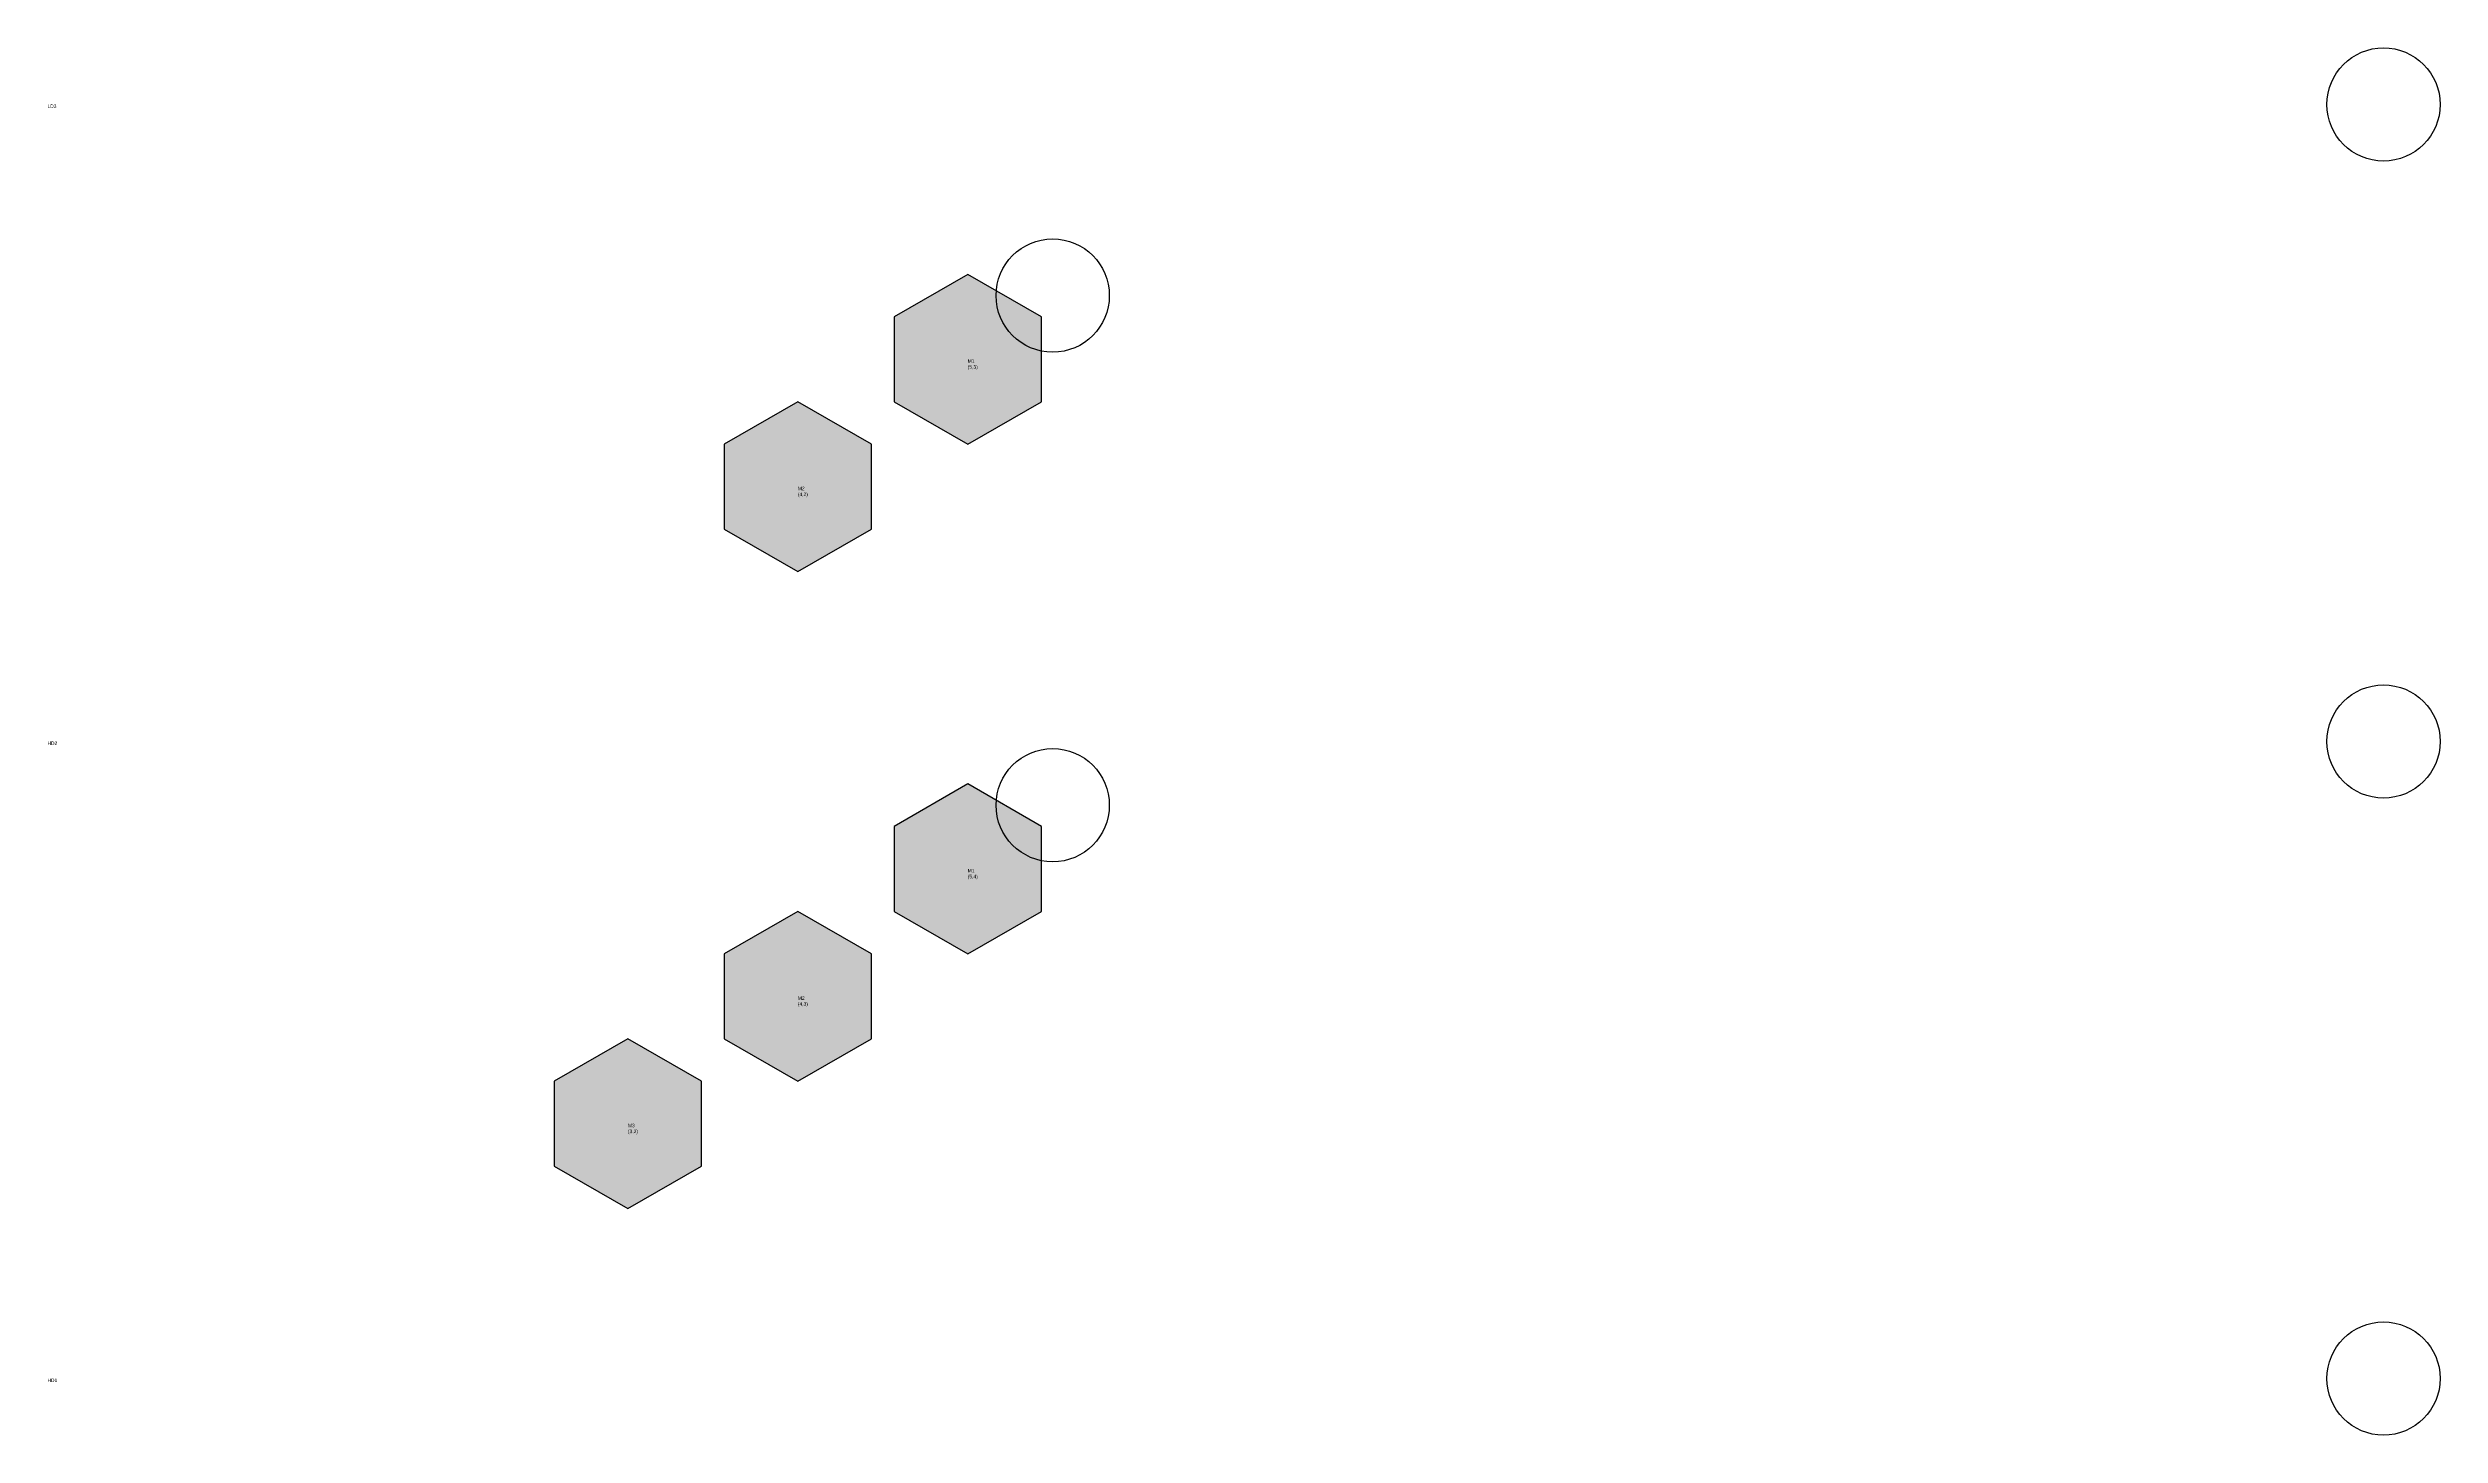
# Model space of a CAD drawing. Header units: metres. Extents: x 100 to 2640, y -53 to 4180.
# Drawn here: x 950 to 2640, y 160 to 1140 of the extents above; entities that cross this region are included whole.
import ezdxf

# ---------------------------------------------------------------- set-up
doc = ezdxf.new("R2010")
doc.units = ezdxf.units.M
for name, color, linetype in [('ENGINES', 1, 'Continuous'), ('SHAPES', 250, 'Continuous'), ('TEXT', 250, 'Continuous')]:
    doc.layers.add(name, color=color, linetype=linetype)

msp = doc.modelspace()

# ---------------------------------------------------------------- hatches: boundary and pattern name
at = {"layer": 'SHAPES'}
for color, points in [(42, [(1652, 950), (1600, 980), (1548, 950), (1548, 890), (1600, 860), (1652, 890)]), (42, [(1532, 860), (1480, 890), (1428, 860), (1428, 800), (1480, 770), (1532, 800)]), (32, [(1652, 590), (1600, 620), (1548, 590), (1548, 530), (1600, 500), (1652, 530)]), (32, [(1532, 500), (1480, 530), (1428, 500), (1428, 440), (1480, 410), (1532, 440)]), (32, [(1412, 410), (1360, 440), (1308, 410), (1308, 350), (1360, 320), (1412, 350)])]:
    msp.add_hatch(color=color, dxfattribs=at).paths.add_polyline_path(points)

# ---------------------------------------------------------------- linework, layer by layer
at = {"layer": 'ENGINES', "color": 246}
msp.add_circle((2600, 1100), 40, dxfattribs=at)
at = {"layer": 'ENGINES', "color": 1}
for centre in [(1660, 965), (1660, 605)]:
    msp.add_circle(centre, 40, dxfattribs=at)
at = {"layer": 'ENGINES', "color": 214}
for centre in [(2600, 650), (2600, 200)]:
    msp.add_circle(centre, 40, dxfattribs=at)
at = {"layer": 'SHAPES', "color": 42}
for points in [[(1652, 950), (1600, 980), (1548, 950), (1548, 890), (1600, 860), (1652, 890)], [(1532, 860), (1480, 890), (1428, 860), (1428, 800), (1480, 770), (1532, 800)]]:
    msp.add_lwpolyline(points, close=True, dxfattribs=at)
at = {"layer": 'SHAPES', "color": 32}
for points in [[(1652, 590), (1600, 620), (1548, 590), (1548, 530), (1600, 500), (1652, 530)], [(1532, 500), (1480, 530), (1428, 500), (1428, 440), (1480, 410), (1532, 440)], [(1412, 410), (1360, 440), (1308, 410), (1308, 350), (1360, 320), (1412, 350)]]:
    msp.add_lwpolyline(points, close=True, dxfattribs=at)

# ---------------------------------------------------------------- texts
at = {"layer": 'TEXT', "color": 0, "char_height": 2.5, "attachment_point": 1}
for s, insert in [('LD3', (950, 1100)), ('HD2', (950, 650)), ('HD1', (950, 200))]:
    msp.add_mtext(s, dxfattribs=dict(at, insert=insert))
at = {"layer": 'TEXT', "color": 250, "char_height": 2.5, "attachment_point": 1}
for s, insert in [('M1\\P(5,3)', (1600, 920)), ('M2\\P(4,2)', (1480, 830)), ('M1\\P(5,4)', (1600, 560)), ('M2\\P(4,3)', (1480, 470)), ('M3\\P(3,2)', (1360, 380))]:
    msp.add_mtext(s, dxfattribs=dict(at, insert=insert))

doc.saveas('drawing.dxf')
